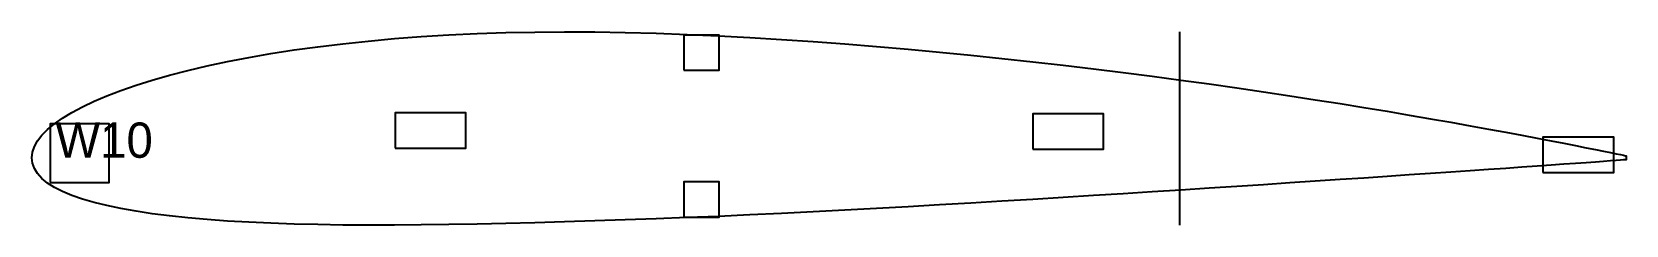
# Model space of a CAD drawing. Extents: x 0 to 2126, y -196 to 49.
# Drawn here: x 1855.5 to 1990.6, y 0 to 16.4 of the extents above; entities that cross this region are included whole.
import ezdxf

# ---------------------------------------------------------------- set-up
doc = ezdxf.new("R2010")
doc.units = 0
for name, color, linetype in [('WING_RIBS', 5, 'CONTINUOUS'), ('WING_RIBS_HINGE', 3, 'CONTINUOUS'), ('WING_RIBS_LABEL', 7, 'CONTINUOUS'), ('WING_RIBS_SLOTS', 1, 'CONTINUOUS')]:
    doc.layers.add(name, color=color, linetype=linetype)

msp = doc.modelspace()

# ---------------------------------------------------------------- texts
at = {"layer": 'WING_RIBS_LABEL'}
msp.add_text('W10', height=3, dxfattribs=at).set_placement((1857.521904, 5.723459))

# ---------------------------------------------------------------- linework, layer by layer
at = {"layer": 'WING_RIBS'}
msp.add_lwpolyline([(1855.521904, 5.723459), (1855.575307, 6.200883), (1855.735431, 6.680691), (1856.002024, 7.162463), (1856.374662, 7.645606), (1856.852759, 8.129364), (1857.435556, 8.612823), (1858.122134, 9.094923), (1858.911405, 9.574466), (1859.802123, 10.050133), (1860.792879, 10.520497), (1861.882106, 10.98404), (1863.068082, 11.43917), (1864.348931, 11.884239), (1865.722629, 12.317561), (1867.187004, 12.737432), (1868.739739, 13.142147), (1870.37838, 13.530021), (1872.100335, 13.899403), (1873.902882, 14.248699), (1875.783171, 14.576381), (1877.738228, 14.881007), (1879.764963, 15.161233), (1881.86017, 15.415825), (1884.020536, 15.64367), (1886.242646, 15.843782), (1888.522986, 16.015315), (1890.85795, 16.157563), (1893.243847, 16.269966), (1895.676903, 16.35211), (1898.153271, 16.403734), (1900.669036, 16.424719), (1903.22022, 16.415095), (1905.802789, 16.375034), (1908.412659, 16.304844), (1911.045704, 16.206127), (1913.69776, 16.084957), (1916.364634, 15.942836), (1919.042109, 15.780639), (1921.72595, 15.599301), (1924.411916, 15.399807), (1927.095758, 15.183189), (1929.773232, 14.950514), (1932.440106, 14.702883), (1935.092162, 14.441425), (1937.725207, 14.16729), (1940.335077, 13.881649), (1942.917646, 13.585688), (1945.46883, 13.280606), (1947.984595, 12.967615), (1950.460964, 12.647933), (1952.89402, 12.322791), (1955.279916, 11.993424), (1957.61488, 11.661074), (1959.89522, 11.326989), (1962.11733, 10.992422), (1964.277697, 10.65863), (1966.372904, 10.326871), (1968.399638, 9.998404), (1970.354695, 9.674487), (1972.234984, 9.356373), (1974.037531, 9.045308), (1975.759487, 8.742527), (1977.398128, 8.449249), (1978.950863, 8.166672), (1980.415237, 7.895969), (1981.788935, 7.638281), (1983.069785, 7.394709), (1984.25576, 7.166313), (1985.344987, 6.954099), (1986.335743, 6.759014), (1987.226461, 6.581941), (1988.015733, 6.423692), (1988.70231, 6.285), (1989.285108, 6.166511), (1989.763204, 6.068786), (1990.135843, 5.992289), (1990.402435, 5.937384), (1990.562559, 5.904335), (1990.615962, 5.893301), (1990.615962, 5.553618), (1990.562559, 5.549702), (1990.402435, 5.537967), (1990.135843, 5.518456), (1989.763204, 5.491235), (1989.285108, 5.456397), (1988.70231, 5.41406), (1988.015733, 5.364362), (1987.226461, 5.307461), (1986.335743, 5.243533), (1985.344987, 5.172765), (1984.25576, 5.095361), (1983.069785, 5.01153), (1981.788935, 4.92149), (1980.415237, 4.825464), (1978.950863, 4.723675), (1977.398128, 4.616352), (1975.759487, 4.503722), (1974.037531, 4.386016), (1972.234984, 4.263462), (1970.354695, 4.136293), (1968.399638, 4.004747), (1966.372904, 3.869067), (1964.277697, 3.729505), (1962.11733, 3.586325), (1959.89522, 3.439809), (1957.61488, 3.290258), (1955.279916, 3.137999), (1952.89402, 2.983387), (1950.460964, 2.826811), (1947.984595, 2.668697), (1945.46883, 2.509515), (1942.917646, 2.349775), (1940.335077, 2.19004), (1937.725207, 2.030919), (1935.092162, 1.873073), (1932.440106, 1.717216), (1929.773232, 1.564109), (1927.095758, 1.414565), (1924.411916, 1.269441), (1921.72595, 1.129636), (1919.042109, 0.996086), (1916.364634, 0.869757), (1913.69776, 0.751638), (1911.045704, 0.642737), (1908.412659, 0.543402), (1905.802789, 0.449529), (1903.22022, 0.361217), (1900.669036, 0.279692), (1898.153271, 0.206184), (1895.676903, 0.141916), (1893.243847, 0.088093), (1890.85795, 0.045885), (1888.522986, 0.016425), (1886.242646, 0.00079), (1884.020536, 0), (1881.86017, 0.015003), (1879.764963, 0.046673), (1877.738228, 0.095803), (1875.783171, 0.1631), (1873.902882, 0.249183), (1872.100335, 0.354585), (1870.37838, 0.479746), (1868.739739, 0.625025), (1867.187004, 0.790692), (1865.722629, 0.976942), (1864.348931, 1.183895), (1863.068082, 1.411604), (1861.882106, 1.660059), (1860.792879, 1.929202), (1859.802123, 2.218926), (1858.911405, 2.529092), (1858.122134, 2.859529), (1857.435556, 3.210049), (1856.852759, 3.580448), (1856.374662, 3.970519), (1856.002024, 4.380053), (1855.735431, 4.808848), (1855.575307, 5.256711), (1855.521904, 5.723459)], close=True, dxfattribs=at)
at = {"layer": 'WING_RIBS_HINGE'}
msp.add_line((1952.789626, 0), (1952.789626, 16.424719), dxfattribs=at)
at = {"layer": 'WING_RIBS_SLOTS'}
for points in [[(1910.761409, 13.152788), (1913.761409, 13.152788), (1913.761409, 16.152788), (1910.761409, 16.152788)], [(1886.295419, 6.545213), (1892.295419, 6.545213), (1892.295419, 9.545213), (1886.295419, 9.545213)], [(1857.074726, 3.613537), (1862.074726, 3.613537), (1862.074726, 8.613537), (1857.074726, 8.613537)], [(1940.333042, 6.456196), (1946.333042, 6.456196), (1946.333042, 9.456196), (1940.333042, 9.456196)], [(1983.56314, 4.48689), (1989.56314, 4.48689), (1989.56314, 7.48689), (1983.56314, 7.48689)], [(1910.761409, 0.69169), (1913.761409, 0.69169), (1913.761409, 3.69169), (1910.761409, 3.69169)]]:
    msp.add_lwpolyline(points, close=True, dxfattribs=at)

msp.set_redraw_order([(e.dxf.handle, doc.entitydb.next_handle()) for e in msp.query("TEXT MTEXT ATTDEF DIMENSION ARC_DIMENSION")])  # texts and dimensions are drawn at this point

doc.saveas('drawing.dxf')
